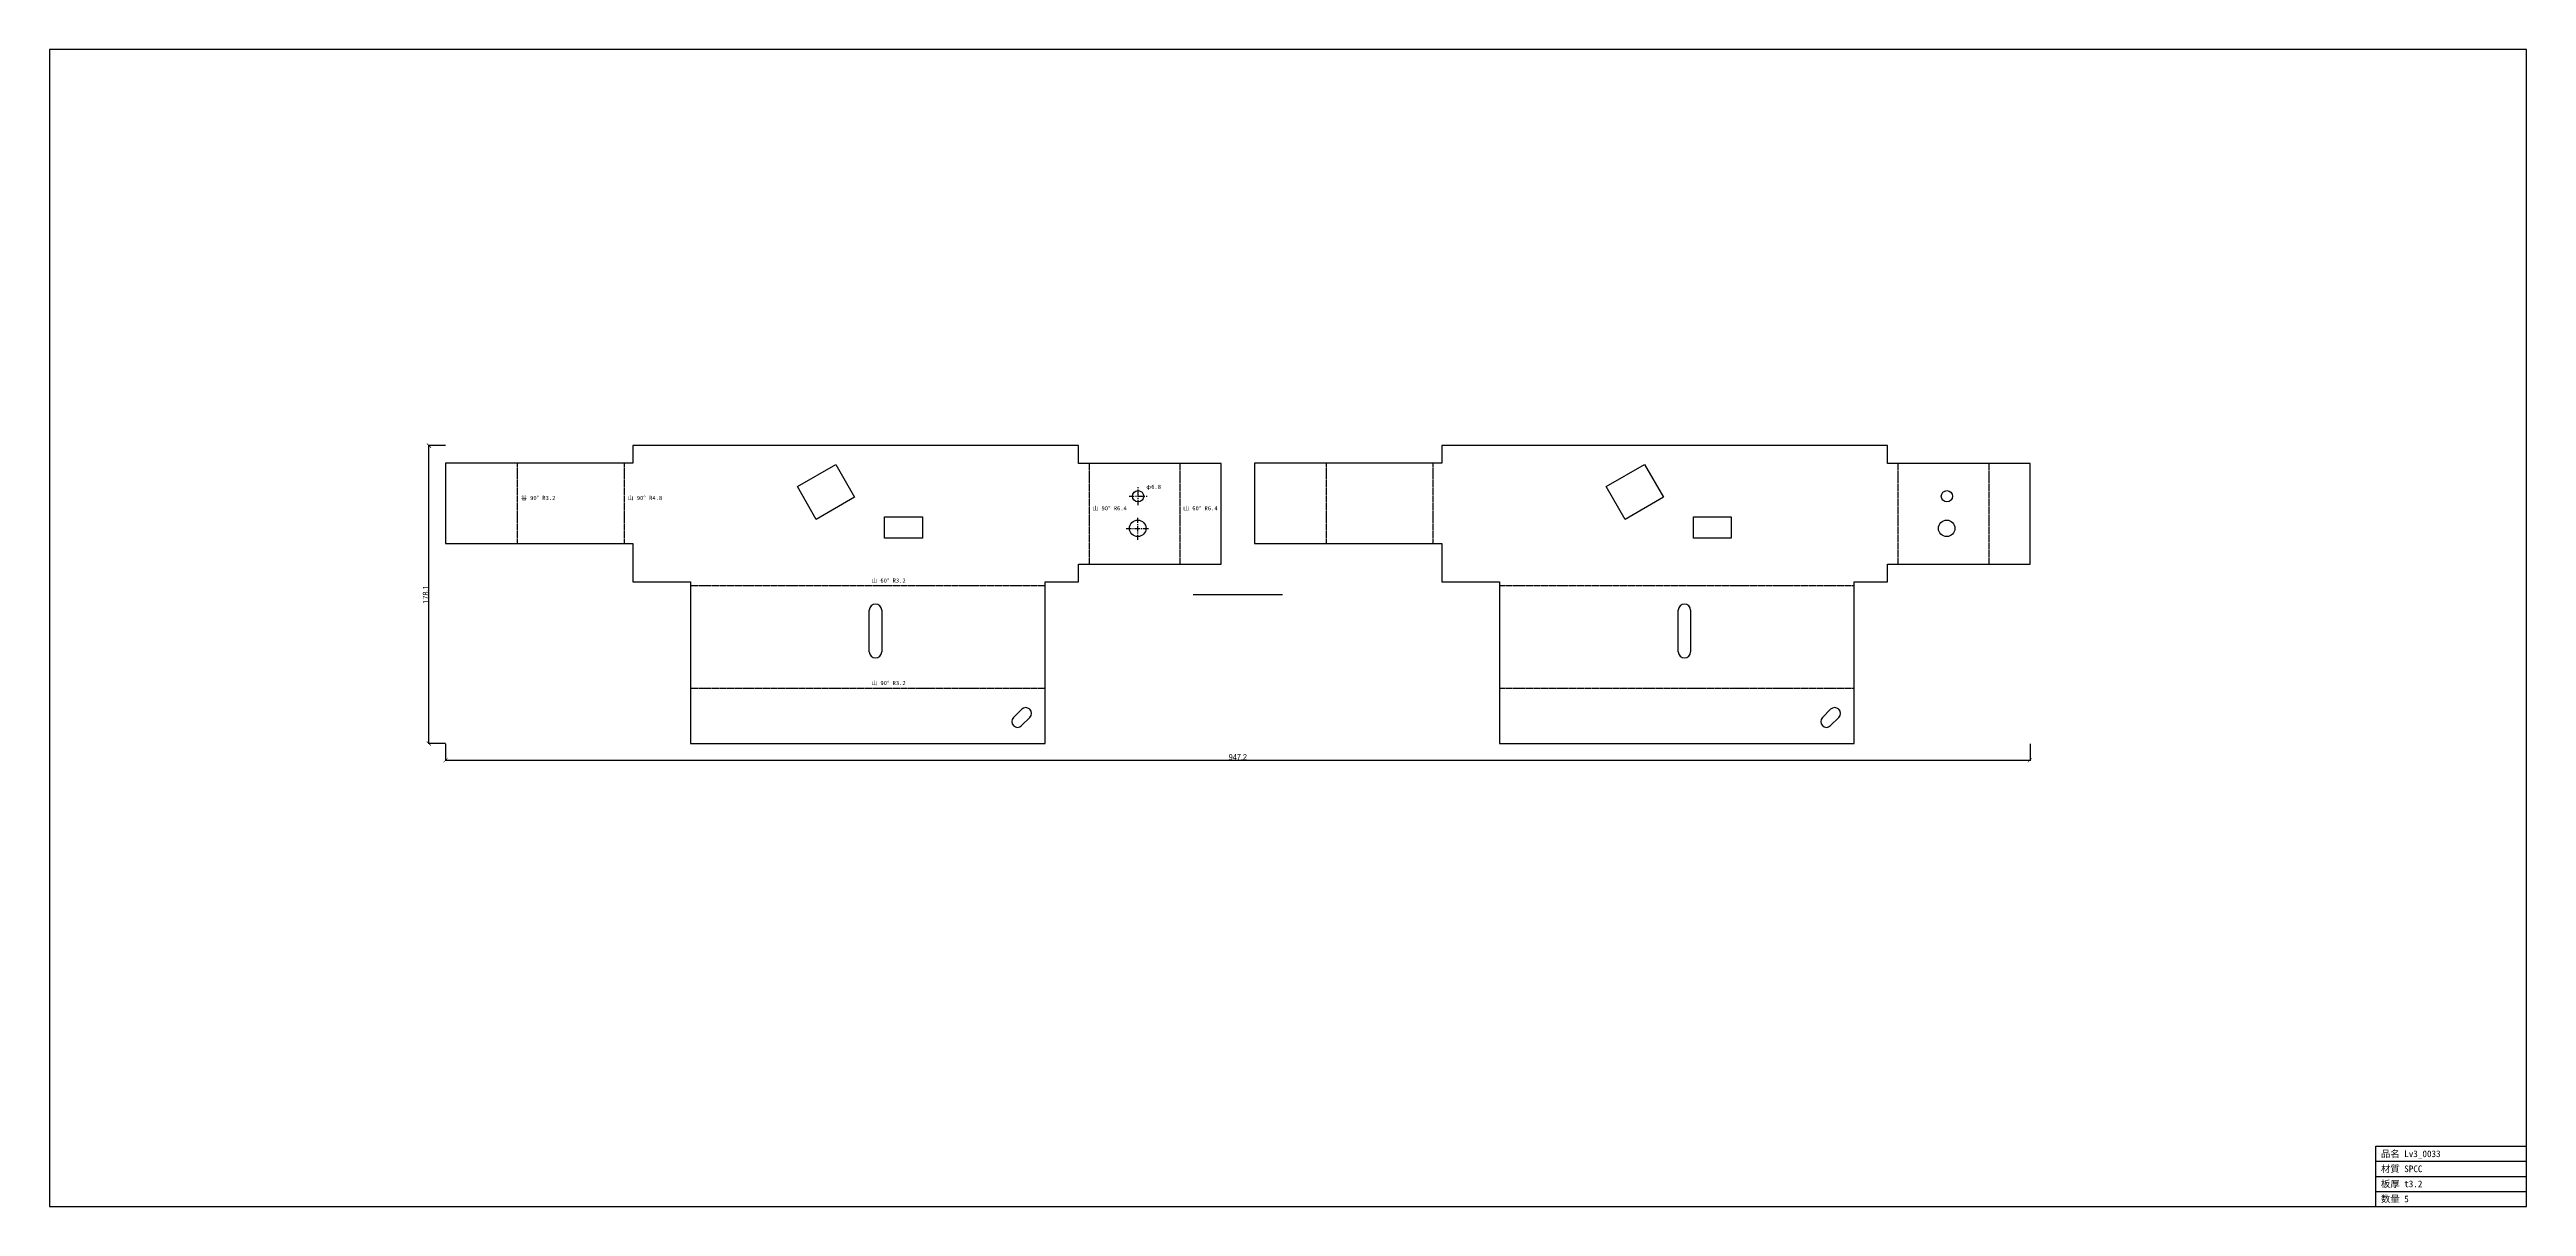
# Model space of a CAD drawing. Header units: millimetres. Extents: x -349 to 1132, y -373 to 318.
import ezdxf

# ---------------------------------------------------------------- set-up
doc = ezdxf.new("R2010")
doc.units = ezdxf.units.MM
doc.linetypes.add('CENTER', pattern=[5.08, 3.175, -0.635, 0.635, -0.635])
doc.linetypes.add('DASHED', pattern=[1.524, 1.27, -0.254])
for name, color, linetype in [('BEND', 7, 'Continuous'), ('CENTER', 7, 'Continuous'), ('CUT', 7, 'Continuous'), ('DIM', 7, 'Continuous'), ('FRAME', 7, 'Continuous'), ('MARK', 7, 'Continuous'), ('TEXT', 7, 'Continuous')]:
    doc.layers.add(name, color=color, linetype=linetype)
doc.styles.add('OpenSansCondensed-Light', font='OpenSansCondensed-Light.ttf')
doc.dimstyles.new('EZDXF', dxfattribs={"dimtxt": 0.25, "dimasz": 0.175, "dimexe": 0.375, "dimexo": 0.125, "dimgap": 0.1, "dimtad": 1, "dimlfac": 100, "dimzin": 12, "dimdsep": 46, "dimtxsty": 'OpenSansCondensed-Light', "dimblk": 'ARCHTICK', "dimcen": 2.5, "dimazin": 3, "dimtfac": 0.5, "dimtmove": 2, "dimatfit": 3})

# ---------------------------------------------------------------- blocks, each defined once
blk = doc.blocks.new('_ARCHTICK')
at = {"color": 0, "linetype": 'BYBLOCK', "const_width": 0.15}
blk.add_lwpolyline([(-0.5, -0.5), (0.5, 0.5)], dxfattribs=at)

msp = doc.modelspace()

# ---------------------------------------------------------------- linework, layer by layer
at = {"layer": 'BEND', "color": 1, "linetype": 'DASHED'}
for p, q in [((-68.82, 22.96), (-68.82, 70.86)), ((-5.03, 22.96), (-5.03, 70.86)), ((272.8, 70.81), (272.8, 10.6)), ((327.06, 70.81), (327.06, 10.6)), ((414.78, 22.96), (414.78, 70.86)), ((478.58, 22.96), (478.58, 70.86)), ((756.41, 70.81), (756.41, 10.6)), ((810.67, 70.81), (810.67, 10.6)), ((246.62, -2.51), (34.57, -2.51)), ((730.22, -2.51), (518.18, -2.51)), ((246.62, -63.76), (34.57, -63.76)), ((730.22, -63.76), (518.18, -63.76))]:
    msp.add_line(p, q, dxfattribs=at)
at = {"layer": 'CENTER', "color": 1, "linetype": 'CENTER'}
for p, q in [((296.69, 51.14), (307.47, 51.14)), ((302.08, 45.75), (302.08, 56.53)), ((294.96, 31.96), (308.89, 31.96)), ((301.92, 25), (301.92, 38.93))]:
    msp.add_line(p, q, dxfattribs=at)
at = {"layer": 'CUT'}
for p, q in [((266.52, 81.41), (0, 81.41)), ((0, 81.41), (0, 70.86)), ((266.52, 70.81), (266.52, 81.41)), ((750.12, 81.41), (483.61, 81.41)), ((483.61, 81.41), (483.61, 70.86)), ((750.12, 70.81), (750.12, 81.41)), ((0, 70.86), (-111.87, 70.86)), ((-111.87, 70.86), (-111.87, 22.96)), ((98.44, 56.88), (121.36, 70.11)), ((121.36, 70.11), (132.66, 50.54)), ((351.74, 70.81), (266.52, 70.81)), ((351.74, 10.6), (351.74, 70.81)), ((483.61, 70.86), (371.74, 70.86)), ((371.74, 70.86), (371.74, 22.96)), ((582.04, 56.88), (604.97, 70.11)), ((604.97, 70.11), (616.27, 50.54)), ((835.35, 70.81), (750.12, 70.81)), ((835.35, 10.6), (835.35, 70.81)), ((109.74, 37.3), (98.44, 56.88)), ((132.66, 50.54), (109.74, 37.3)), ((593.34, 37.3), (582.04, 56.88)), ((616.27, 50.54), (593.34, 37.3)), ((150.47, 26.18), (150.47, 38.9)), ((150.47, 38.9), (173.16, 38.9)), ((173.16, 38.9), (173.16, 26.18)), ((634.08, 26.18), (634.08, 38.9)), ((634.08, 38.9), (656.77, 38.9)), ((656.77, 38.9), (656.77, 26.18)), ((-111.87, 22.96), (0, 22.96)), ((0, 22.96), (0, 0)), ((173.16, 26.18), (150.47, 26.18)), ((371.74, 22.96), (483.61, 22.96)), ((483.61, 22.96), (483.61, 0)), ((656.77, 26.18), (634.08, 26.18)), ((0, 0), (34.57, 0)), ((34.57, 0), (34.57, -96.66)), ((246.62, -96.66), (246.62, 0)), ((246.62, 0), (266.52, 0)), ((266.52, 0), (266.52, 10.6)), ((266.52, 10.6), (351.74, 10.6)), ((483.61, 0), (518.18, 0)), ((518.18, 0), (518.18, -96.66)), ((730.22, -96.66), (730.22, 0)), ((730.22, 0), (750.12, 0)), ((750.12, 0), (750.12, 10.6)), ((750.12, 10.6), (835.35, 10.6)), ((141.43, -41.85), (141.43, -17.03)), ((148.83, -17.03), (148.83, -41.85)), ((625.04, -41.85), (625.04, -17.03)), ((632.44, -17.03), (632.44, -41.85)), ((227.62, -81.11), (232.52, -76.21)), ((237.41, -81.1), (232.51, -86)), ((711.23, -81.11), (716.13, -76.21)), ((721.02, -81.1), (716.12, -86)), ((34.57, -96.66), (246.62, -96.66)), ((518.18, -96.66), (730.22, -96.66))]:
    msp.add_line(p, q, dxfattribs=at)
for centre, radius in [((302.08, 51.14), 3.39), ((785.69, 51.14), 3.39), ((301.92, 31.96), 4.96), ((785.53, 31.96), 4.96)]:
    msp.add_circle(centre, radius, dxfattribs=at)
for centre, radius, start, end in [((145.13, -17.03), 3.7, 0, 180), ((628.74, -17.03), 3.7, 0, 180), ((145.13, -41.85), 3.7, -180, 0), ((628.74, -41.85), 3.7, -180, 0), ((230.06, -83.56), 3.46, 135, -45), ((234.97, -78.66), 3.46, -45, 135), ((713.67, -83.56), 3.46, 135, -45), ((718.57, -78.66), 3.46, -45, 135)]:
    msp.add_arc(centre, radius, start, end, dxfattribs=at)
at = {"layer": 'FRAME'}
for p, q in [((1132.15, 318.21), (-348.67, 318.21)), ((-348.67, 318.21), (-348.67, -373.46)), ((1132.15, -373.46), (1132.15, 318.21)), ((1042.15, -373.46), (1042.15, -337.46)), ((1042.15, -337.46), (1132.15, -337.46)), ((1042.15, -346.46), (1132.15, -346.46)), ((1042.15, -355.46), (1132.15, -355.46)), ((1042.15, -364.46), (1132.15, -364.46)), ((-348.67, -373.46), (1132.15, -373.46))]:
    msp.add_line(p, q, dxfattribs=at)
at = {"layer": 'MARK'}
msp.add_line((335.03, -7.62), (388.45, -7.62), dxfattribs=at)

# ---------------------------------------------------------------- texts
at = {"layer": 'TEXT'}
for s, height, p in [('谷 90° R3.2', 2.5, (-66.82, 48.91)), ('山 90° R4.8', 2.5, (-3.03, 48.91)), ('山 90° R6.4', 2.5, (274.8, 42.71)), ('φ6.8', 2.5, (306.97, 55.53)), ('山 60° R6.4', 2.5, (329.06, 42.71)), ('山 60° R3.2', 2.5, (142.59, -0.51)), ('山 90° R3.2', 2.5, (142.59, -61.76)), ('品名 Lv3_0033', 4, (1045.15, -343.96)), ('材質 SPCC', 4, (1045.15, -352.96)), ('板厚 t3.2', 4, (1045.15, -361.96)), ('数量 5', 4, (1045.15, -370.96))]:
    msp.add_text(s, height=height, dxfattribs=at).set_placement(p)

# ---------------------------------------------------------------- dimensions: what is measured, and where the dimension line sits
at = {"layer": 'DIM'}
msp.add_linear_dim(base=(-121.87, -96.66), p1=(-111.87, -96.66), p2=(-111.87, 81.41), angle=90, dimstyle='EZDXF', override={"dimtxt": 3.5, "dimasz": 2.5, "dimdec": 1, "dimlfac": 1}, dxfattribs=at).render()
msp.add_linear_dim(base=(-111.87, -106.66), p1=(-111.87, -96.66), p2=(835.35, -96.66), dimstyle='EZDXF', override={"dimtxt": 3.5, "dimasz": 2.5, "dimdec": 1, "dimlfac": 1}, dxfattribs=at).render()

doc.saveas('drawing.dxf')
